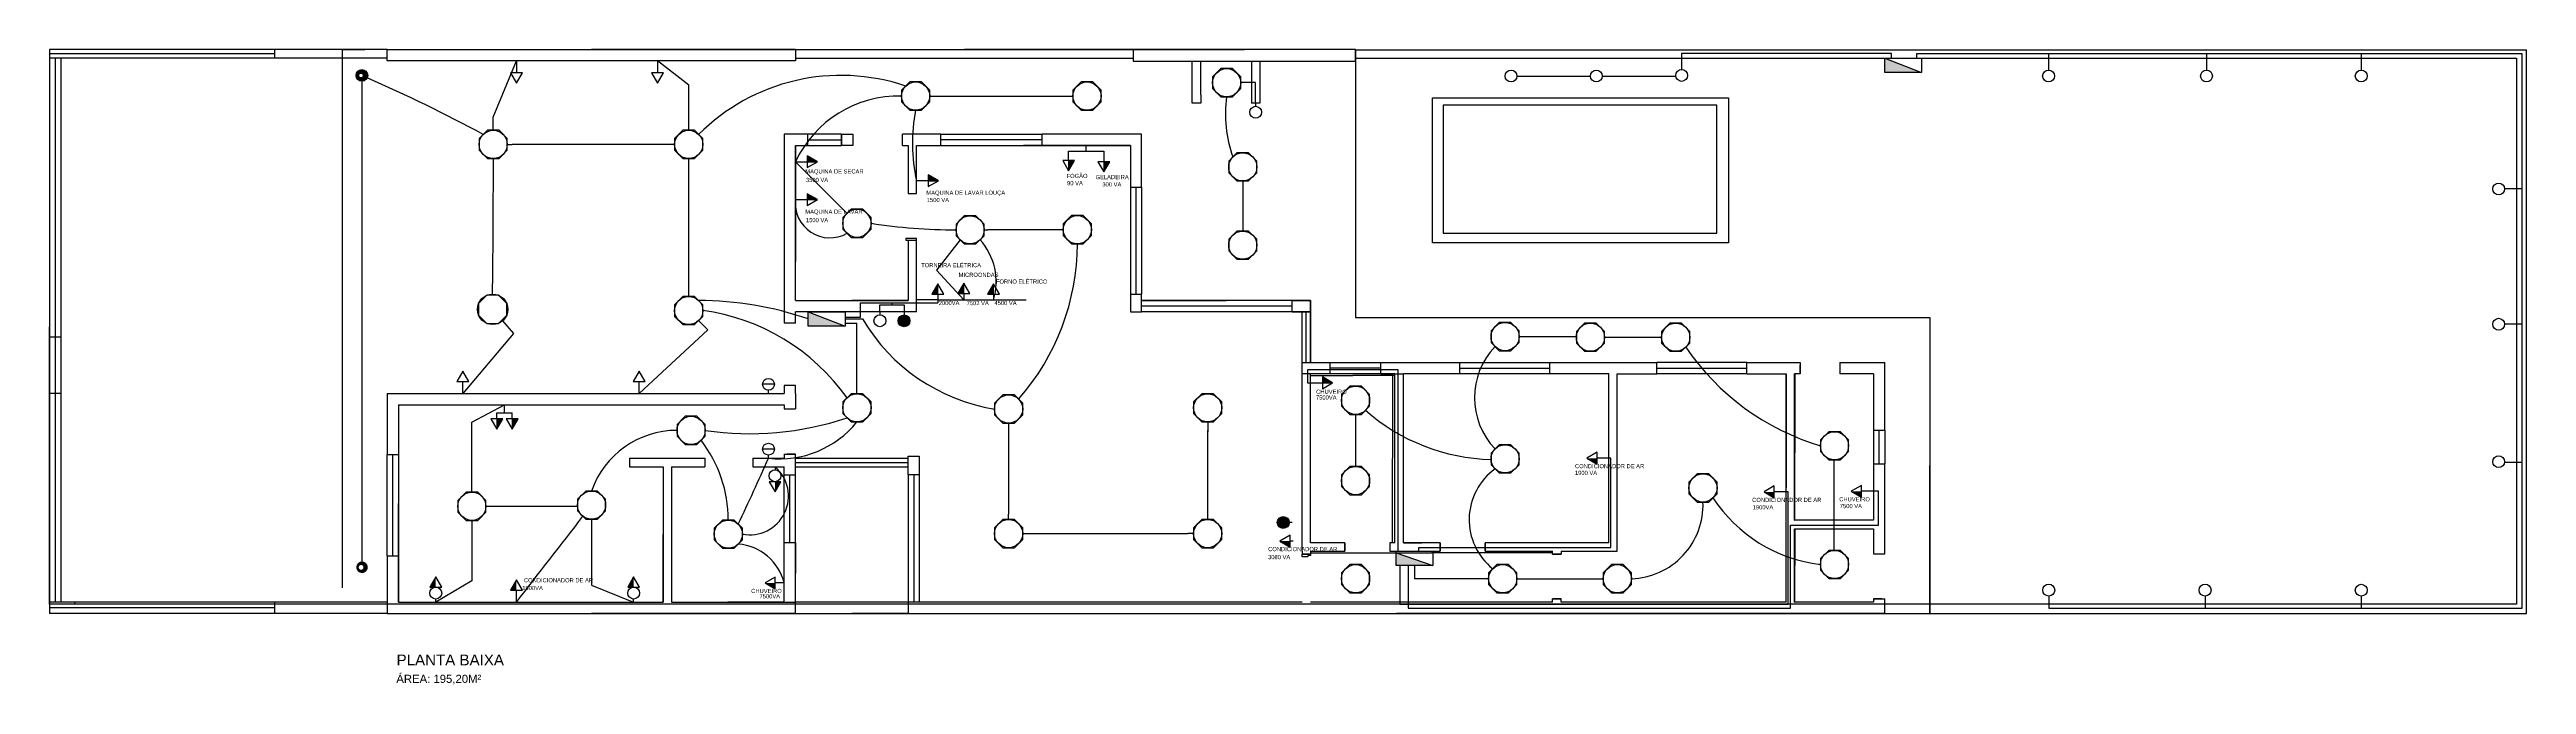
# Model space of a CAD drawing. Header units: millimetres. Extents: x 710 to 42519, y 131 to 10830.
import ezdxf

# ---------------------------------------------------------------- set-up
doc = ezdxf.new("R2010")
doc.units = ezdxf.units.MM
for name, color, linetype in [('ELETRODUTOS', 7, 'Continuous'), ('INTERRUPTORES', 7, 'Continuous'), ('LAMPADAS', 7, 'Continuous'), ('TOMADAS', 230, 'Continuous')]:
    doc.layers.add(name, color=color, linetype=linetype)
doc.styles.add('ESTILO1', font='arial.ttf')
doc.styles.get("Standard").update_dxf_attribs({"font": 'arial.ttf'})
doc.dimstyles.new('ARQUITETURA1', dxfattribs={"dimscale": 0.01, "dimtxt": 17.037, "dimasz": 5.281, "dimexe": 5.3655, "dimexo": 6.7675, "dimgap": 2.5, "dimtad": 0, "dimrnd": 0.001, "dimzin": 0, "dimdsep": 46, "dimtxsty": 'ESTILO1', "dimblk1": 'OPEN30', "dimblk2": 'OPEN30', "dimsah": 1, "dimcen": 1.5975, "dimdle": 0.02, "dimclrt": 3, "dimadec": 0, "dimazin": 0, "dimtfac": 1, "dimtofl": 0, "dimtmove": 2, "dimatfit": 3, "dimldrblk": 'OPEN30', "dimfxl": 1, "dimtolj": 1, "dimarcsym": 0})

# ---------------------------------------------------------------- blocks, each defined once
blk = doc.blocks.new('_OPEN30')
at = {"color": 0, "linetype": 'ByBlock'}
for p, q in [((-1, 0), (0, 0)), ((0, 0), (-1, 0)), ((0, 0), (-1, 0))]:
    blk.add_line(p, q, dxfattribs=at)
blk = doc.blocks.new('*D181')
at = {"color": 0, "lineweight": -2}
for p, q in [((5652, 10830), (5652, 10830)), ((5652, 10830), (6031, 10830)), ((6412, 10830), (6032, 10830)), ((6412, 10830), (6412, 10830))]:
    blk.add_line(p, q, dxfattribs=at)
at = {"layer": 'Defpoints', "color": 0}
for p in [(5652, 10830), (6412, 10830), (6412, 10830)]:
    blk.add_point(p, dxfattribs=at)
at = {"color": 0, "lineweight": -2, "xscale": 0.0528100000000002, "yscale": 0.0528100000000002, "zscale": 0.0528100000000002, "rotation": 180}
blk.add_blockref('_OPEN30', (5652, 10830), dxfattribs=at)
at = {"color": 0, "lineweight": -2, "xscale": 0.0528100000000002, "yscale": 0.0528100000000002, "zscale": 0.0528100000000002}
blk.add_blockref('_OPEN30', (6412, 10830), dxfattribs=at)
at = {"color": 3, "insert": (6032, 10830), "char_height": 0.17, "attachment_point": 5, "style": 'ESTILO1'}
blk.add_mtext('\\A1;760.14', dxfattribs=at)
blk = doc.blocks.new('*D182')
at = {"color": 0, "lineweight": -2}
for p, q in [((6412, 10830), (6412, 10830)), ((6412, 10830), (9856, 10830)), ((13301, 10830), (9857, 10830)), ((13301, 10830), (13301, 10830))]:
    blk.add_line(p, q, dxfattribs=at)
at = {"layer": 'Defpoints', "color": 0}
for p in [(6412, 10830), (13301, 10830), (13301, 10830)]:
    blk.add_point(p, dxfattribs=at)
at = {"color": 0, "lineweight": -2, "xscale": 0.0528100000000002, "yscale": 0.0528100000000002, "zscale": 0.0528100000000002, "rotation": 180}
blk.add_blockref('_OPEN30', (6412, 10830), dxfattribs=at)
at = {"color": 0, "lineweight": -2, "xscale": 0.0528100000000002, "yscale": 0.0528100000000002, "zscale": 0.0528100000000002}
blk.add_blockref('_OPEN30', (13301, 10830), dxfattribs=at)
at = {"color": 3, "insert": (9856, 10830), "char_height": 0.17, "attachment_point": 5, "style": 'ESTILO1'}
blk.add_mtext('\\A1;6888.80', dxfattribs=at)
blk = doc.blocks.new('*D183')
at = {"color": 0, "lineweight": -2}
for p, q in [((13301, 10830), (13301, 10830)), ((13301, 10830), (16151, 10830)), ((19002, 10830), (16152, 10830)), ((19002, 10830), (19002, 10830))]:
    blk.add_line(p, q, dxfattribs=at)
at = {"layer": 'Defpoints', "color": 0}
for p in [(13301, 10830), (19002, 10830), (19002, 10830)]:
    blk.add_point(p, dxfattribs=at)
at = {"color": 0, "lineweight": -2, "xscale": 0.0528100000000002, "yscale": 0.0528100000000002, "zscale": 0.0528100000000002, "rotation": 180}
blk.add_blockref('_OPEN30', (13301, 10830), dxfattribs=at)
at = {"color": 0, "lineweight": -2, "xscale": 0.0528100000000002, "yscale": 0.0528100000000002, "zscale": 0.0528100000000002}
blk.add_blockref('_OPEN30', (19002, 10830), dxfattribs=at)
at = {"color": 3, "insert": (16151, 10830), "char_height": 0.17, "attachment_point": 5, "style": 'ESTILO1'}
blk.add_mtext('\\A1;5701.08', dxfattribs=at)
blk = doc.blocks.new('*D184')
at = {"color": 0, "lineweight": -2}
for p, q in [((19002, 10830), (19002, 10830)), ((19002, 10830), (20878, 10830)), ((22755, 10830), (20879, 10830)), ((22755, 10828), (22755, 10830))]:
    blk.add_line(p, q, dxfattribs=at)
at = {"layer": 'Defpoints', "color": 0}
for p in [(19002, 10830), (22755, 10830), (22755, 10828)]:
    blk.add_point(p, dxfattribs=at)
at = {"color": 0, "lineweight": -2, "xscale": 0.0528100000000002, "yscale": 0.0528100000000002, "zscale": 0.0528100000000002, "rotation": 180}
blk.add_blockref('_OPEN30', (19002, 10830), dxfattribs=at)
at = {"color": 0, "lineweight": -2, "xscale": 0.0528100000000002, "yscale": 0.0528100000000002, "zscale": 0.0528100000000002}
blk.add_blockref('_OPEN30', (22755, 10830), dxfattribs=at)
at = {"color": 3, "insert": (20878, 10830), "char_height": 0.17, "attachment_point": 5, "style": 'ESTILO1'}
blk.add_mtext('\\A1;3753.21', dxfattribs=at)
blk = doc.blocks.new('*D190')
at = {"color": 0, "lineweight": -2}
for p, q in [((6412, 1328), (6412, 1328)), ((6412, 1328), (9856, 1328)), ((13301, 1328), (9857, 1328)), ((13301, 1328), (13301, 1328))]:
    blk.add_line(p, q, dxfattribs=at)
at = {"layer": 'Defpoints', "color": 0}
for p in [(6412, 1328), (13301, 1328), (13301, 1328)]:
    blk.add_point(p, dxfattribs=at)
at = {"color": 0, "lineweight": -2, "xscale": 0.0528100000000002, "yscale": 0.0528100000000002, "zscale": 0.0528100000000002, "rotation": 180}
blk.add_blockref('_OPEN30', (6412, 1328), dxfattribs=at)
at = {"color": 0, "lineweight": -2, "xscale": 0.0528100000000002, "yscale": 0.0528100000000002, "zscale": 0.0528100000000002}
blk.add_blockref('_OPEN30', (13301, 1328), dxfattribs=at)
at = {"color": 3, "insert": (9856, 1328), "char_height": 0.17, "attachment_point": 5, "style": 'ESTILO1'}
blk.add_mtext('\\A1;6888.80', dxfattribs=at)
blk = doc.blocks.new('*D191')
at = {"color": 0, "lineweight": -2}
for p, q in [((13301, 1328), (13301, 1328)), ((13301, 1328), (14250, 1328)), ((15201, 1328), (14251, 1328)), ((15201, 1328), (15201, 1328))]:
    blk.add_line(p, q, dxfattribs=at)
at = {"layer": 'Defpoints', "color": 0}
for p in [(13301, 1328), (15201, 1328), (15201, 1328)]:
    blk.add_point(p, dxfattribs=at)
at = {"color": 0, "lineweight": -2, "xscale": 0.0528100000000002, "yscale": 0.0528100000000002, "zscale": 0.0528100000000002, "rotation": 180}
blk.add_blockref('_OPEN30', (13301, 1328), dxfattribs=at)
at = {"color": 0, "lineweight": -2, "xscale": 0.0528100000000002, "yscale": 0.0528100000000002, "zscale": 0.0528100000000002}
blk.add_blockref('_OPEN30', (15201, 1328), dxfattribs=at)
at = {"color": 3, "insert": (14251, 1328), "char_height": 0.17, "attachment_point": 5, "style": 'ESTILO1'}
blk.add_mtext('\\A1;1900.36', dxfattribs=at)
blk = doc.blocks.new('*D192')
at = {"color": 0, "lineweight": -2}
for p, q in [((15201, 1328), (15201, 1328)), ((15201, 1328), (23443, 1328)), ((31687, 1328), (23444, 1328)), ((31687, 1328), (31687, 1328))]:
    blk.add_line(p, q, dxfattribs=at)
at = {"layer": 'Defpoints', "color": 0}
for p in [(15201, 1328), (31687, 1328), (31687, 1328)]:
    blk.add_point(p, dxfattribs=at)
at = {"color": 0, "lineweight": -2, "xscale": 0.0528100000000002, "yscale": 0.0528100000000002, "zscale": 0.0528100000000002, "rotation": 180}
blk.add_blockref('_OPEN30', (15201, 1328), dxfattribs=at)
at = {"color": 0, "lineweight": -2, "xscale": 0.0528100000000002, "yscale": 0.0528100000000002, "zscale": 0.0528100000000002}
blk.add_blockref('_OPEN30', (31687, 1328), dxfattribs=at)
at = {"color": 3, "insert": (23444, 1328), "char_height": 0.17, "attachment_point": 5, "style": 'ESTILO1'}
blk.add_mtext('\\A1;16485.62', dxfattribs=at)
blk = doc.blocks.new('*D195')
at = {"color": 0, "lineweight": -2}
for p, q in [((21995, 5337), (21995, 5337)), ((21995, 5337), (22707, 5337)), ((23420, 5337), (22708, 5337)), ((23420, 5337), (23420, 5337))]:
    blk.add_line(p, q, dxfattribs=at)
at = {"layer": 'Defpoints', "color": 0}
for p in [(21995, 5337), (23420, 5337), (23420, 5337)]:
    blk.add_point(p, dxfattribs=at)
at = {"color": 0, "lineweight": -2, "xscale": 0.0528100000000002, "yscale": 0.0528100000000002, "zscale": 0.0528100000000002, "rotation": 180}
blk.add_blockref('_OPEN30', (21995, 5337), dxfattribs=at)
at = {"color": 0, "lineweight": -2, "xscale": 0.0528100000000002, "yscale": 0.0528100000000002, "zscale": 0.0528100000000002}
blk.add_blockref('_OPEN30', (23420, 5337), dxfattribs=at)
at = {"color": 3, "insert": (22707, 5337), "char_height": 0.17, "attachment_point": 5, "style": 'ESTILO1'}
blk.add_mtext('\\A1;1425.27', dxfattribs=at)
blk = doc.blocks.new('*D199')
at = {"color": 0, "lineweight": -2}
for p, q in [((30024, 5367), (30024, 5367)), ((30024, 5366), (30024, 3443)), ((30024, 1518), (30024, 3442)), ((30024, 1518), (30024, 1518))]:
    blk.add_line(p, q, dxfattribs=at)
at = {"layer": 'Defpoints', "color": 0}
for p in [(30024, 5367), (30024, 1518), (30024, 1518)]:
    blk.add_point(p, dxfattribs=at)
at = {"color": 0, "lineweight": -2, "xscale": 0.0528100000000002, "yscale": 0.0528100000000002, "zscale": 0.0528100000000002}
for p, rotation in [((30024, 5367), 90), ((30024, 1518), 270)]:
    blk.add_blockref('_OPEN30', p, dxfattribs=dict(at, rotation=rotation))
at = {"color": 3, "insert": (30024, 3442), "char_height": 0.17, "attachment_point": 5, "rotation": 90, "style": 'ESTILO1'}
blk.add_mtext('\\A1;3848.23', dxfattribs=at)
blk = doc.blocks.new('*D200')
at = {"color": 0, "lineweight": -2}
for p, q in [((30166, 2754), (30167, 2754)), ((30167, 2754), (30167, 2136)), ((30167, 1518), (30167, 2135)), ((30166, 1518), (30167, 1518))]:
    blk.add_line(p, q, dxfattribs=at)
at = {"layer": 'Defpoints', "color": 0}
for p in [(30166, 2754), (30167, 2754), (30166, 1518)]:
    blk.add_point(p, dxfattribs=at)
at = {"color": 0, "lineweight": -2, "xscale": 0.0528100000000002, "yscale": 0.0528100000000002, "zscale": 0.0528100000000002}
for p, rotation in [((30167, 2754), 90), ((30167, 1518), 270)]:
    blk.add_blockref('_OPEN30', p, dxfattribs=dict(at, rotation=rotation))
at = {"color": 3, "insert": (30167, 2136), "char_height": 0.17, "attachment_point": 5, "rotation": 90, "style": 'ESTILO1'}
blk.add_mtext('\\A1;1235.23', dxfattribs=at)
blk = doc.blocks.new('*D201')
at = {"color": 0, "lineweight": -2}
for p, q in [((30166, 5367), (30167, 5367)), ((30167, 5366), (30167, 4037)), ((30167, 2896), (30167, 4036)), ((30166, 2896), (30167, 2896))]:
    blk.add_line(p, q, dxfattribs=at)
at = {"layer": 'Defpoints', "color": 0}
for p in [(30166, 5367), (30167, 5367), (30166, 2896)]:
    blk.add_point(p, dxfattribs=at)
at = {"color": 0, "lineweight": -2, "xscale": 0.0528100000000002, "yscale": 0.0528100000000002, "zscale": 0.0528100000000002}
for p, rotation in [((30167, 5367), 90), ((30167, 2896), 270)]:
    blk.add_blockref('_OPEN30', p, dxfattribs=dict(at, rotation=rotation))
at = {"color": 3, "insert": (30167, 4036), "char_height": 0.17, "attachment_point": 5, "rotation": 90, "style": 'ESTILO1'}
blk.add_mtext('\\A1;2470.47', dxfattribs=at)
blk = doc.blocks.new('*D203')
at = {"color": 0, "lineweight": -2}
for p, q in [((21995, 2350), (21995, 2350)), ((21995, 2350), (24037, 2350)), ((26081, 2350), (24038, 2350)), ((26081, 2350), (26081, 2350))]:
    blk.add_line(p, q, dxfattribs=at)
at = {"layer": 'Defpoints', "color": 0}
for p in [(21995, 2350), (26081, 2350), (26081, 2350)]:
    blk.add_point(p, dxfattribs=at)
at = {"color": 0, "lineweight": -2, "xscale": 0.0528100000000002, "yscale": 0.0528100000000002, "zscale": 0.0528100000000002, "rotation": 180}
blk.add_blockref('_OPEN30', (21995, 2350), dxfattribs=at)
at = {"color": 0, "lineweight": -2, "xscale": 0.0528100000000002, "yscale": 0.0528100000000002, "zscale": 0.0528100000000002}
blk.add_blockref('_OPEN30', (26081, 2350), dxfattribs=at)
at = {"color": 3, "insert": (24038, 2350), "char_height": 0.17, "attachment_point": 5, "style": 'ESTILO1'}
blk.add_mtext('\\A1;4085.77', dxfattribs=at)
blk = doc.blocks.new('*D207')
at = {"color": 0, "lineweight": -2}
for p, q in [((13301, 9213), (13301, 9213)), ((13301, 9213), (13301, 7257)), ((13301, 6600), (13301, 7256)), ((13301, 6600), (13301, 6600))]:
    blk.add_line(p, q, dxfattribs=at)
at = {"layer": 'Defpoints', "color": 0}
for p in [(13301, 9213), (13301, 6600), (13301, 6600)]:
    blk.add_point(p, dxfattribs=at)
at = {"color": 0, "lineweight": -2, "xscale": 0.0528100000000002, "yscale": 0.0528100000000002, "zscale": 0.0528100000000002}
for p, rotation in [((13301, 9213), 90), ((13301, 6600), 270)]:
    blk.add_blockref('_OPEN30', p, dxfattribs=dict(at, rotation=rotation))
at = {"color": 3, "insert": (13301, 7257), "char_height": 0.17, "attachment_point": 5, "rotation": 90, "style": 'ESTILO1'}
blk.add_mtext('\\A1;2612.99', dxfattribs=at)
blk = doc.blocks.new('*D208')
at = {"color": 0, "lineweight": -2}
for p, q in [((13301, 6600), (13301, 6600)), ((13301, 6600), (14250, 6600)), ((15201, 6600), (14251, 6600)), ((15201, 6600), (15201, 6600))]:
    blk.add_line(p, q, dxfattribs=at)
at = {"layer": 'Defpoints', "color": 0}
for p in [(13301, 6600), (15201, 6600), (15201, 6600)]:
    blk.add_point(p, dxfattribs=at)
at = {"color": 0, "lineweight": -2, "xscale": 0.0528100000000002, "yscale": 0.0528100000000002, "zscale": 0.0528100000000002, "rotation": 180}
blk.add_blockref('_OPEN30', (13301, 6600), dxfattribs=at)
at = {"color": 0, "lineweight": -2, "xscale": 0.0528100000000002, "yscale": 0.0528100000000002, "zscale": 0.0528100000000002}
blk.add_blockref('_OPEN30', (15201, 6600), dxfattribs=at)
at = {"color": 3, "insert": (14251, 6600), "char_height": 0.17, "attachment_point": 5, "style": 'ESTILO1'}
blk.add_mtext('\\A1;1900.36', dxfattribs=at)
blk = doc.blocks.new('*D209')
at = {"color": 0, "lineweight": -2}
for p, q in [((15344, 9213), (15344, 9212)), ((15344, 9212), (17148, 9212)), ((18954, 9212), (17149, 9212)), ((18954, 9213), (18954, 9212))]:
    blk.add_line(p, q, dxfattribs=at)
at = {"layer": 'Defpoints', "color": 0}
for p in [(15344, 9213), (18954, 9213), (18954, 9212)]:
    blk.add_point(p, dxfattribs=at)
at = {"color": 0, "lineweight": -2, "xscale": 0.0528100000000002, "yscale": 0.0528100000000002, "zscale": 0.0528100000000002, "rotation": 180}
blk.add_blockref('_OPEN30', (15344, 9212), dxfattribs=at)
at = {"color": 0, "lineweight": -2, "xscale": 0.0528100000000002, "yscale": 0.0528100000000002, "zscale": 0.0528100000000002}
blk.add_blockref('_OPEN30', (18954, 9212), dxfattribs=at)
at = {"color": 3, "insert": (17149, 9212), "char_height": 0.17, "attachment_point": 5, "style": 'ESTILO1'}
blk.add_mtext('\\A1;3610.68', dxfattribs=at)
blk = doc.blocks.new('*D211')
at = {"color": 0, "lineweight": -2}
for p, q in [((19144, 6600), (19144, 6600)), ((19144, 6600), (20569, 6600)), ((21995, 6600), (20570, 6600)), ((21995, 6600), (21995, 6600))]:
    blk.add_line(p, q, dxfattribs=at)
at = {"layer": 'Defpoints', "color": 0}
for p in [(19144, 6600), (21995, 6600), (21995, 6600)]:
    blk.add_point(p, dxfattribs=at)
at = {"color": 0, "lineweight": -2, "xscale": 0.0528100000000002, "yscale": 0.0528100000000002, "zscale": 0.0528100000000002, "rotation": 180}
blk.add_blockref('_OPEN30', (19144, 6600), dxfattribs=at)
at = {"color": 0, "lineweight": -2, "xscale": 0.0528100000000002, "yscale": 0.0528100000000002, "zscale": 0.0528100000000002}
blk.add_blockref('_OPEN30', (21995, 6600), dxfattribs=at)
at = {"color": 3, "insert": (20570, 6600), "char_height": 0.17, "attachment_point": 5, "style": 'ESTILO1'}
blk.add_mtext('\\A1;2850.54', dxfattribs=at)
blk = doc.blocks.new('*D215')
at = {"color": 0, "lineweight": -2}
for p, q in [((32447, 6317), (32447, 6317)), ((32447, 6317), (32447, 3823)), ((32447, 1328), (32447, 3822)), ((32447, 1328), (32447, 1328))]:
    blk.add_line(p, q, dxfattribs=at)
at = {"layer": 'Defpoints', "color": 0}
for p in [(32447, 6317), (32447, 6317), (32447, 1328)]:
    blk.add_point(p, dxfattribs=at)
at = {"color": 0, "lineweight": -2, "xscale": 0.0528100000000002, "yscale": 0.0528100000000002, "zscale": 0.0528100000000002}
for p, rotation in [((32447, 6317), 90), ((32447, 1328), 270)]:
    blk.add_blockref('_OPEN30', p, dxfattribs=dict(at, rotation=rotation))
at = {"color": 3, "insert": (32447, 3823), "char_height": 0.17, "attachment_point": 5, "rotation": 90, "style": 'ESTILO1'}
blk.add_mtext('\\A1;4988.44', dxfattribs=at)
blk = doc.blocks.new('*D221')
at = {"color": 0, "lineweight": -2}
for p, q in [((6602, 4844), (6602, 4844)), ((6602, 4844), (6602, 3182)), ((6602, 1518), (6602, 3181)), ((6602, 1518), (6602, 1518))]:
    blk.add_line(p, q, dxfattribs=at)
at = {"layer": 'Defpoints', "color": 0}
for p in [(6602, 4844), (6602, 4844), (6602, 1518)]:
    blk.add_point(p, dxfattribs=at)
at = {"color": 0, "lineweight": -2, "xscale": 0.0528100000000002, "yscale": 0.0528100000000002, "zscale": 0.0528100000000002}
for p, rotation in [((6602, 4844), 90), ((6602, 1518), 270)]:
    blk.add_blockref('_OPEN30', p, dxfattribs=dict(at, rotation=rotation))
at = {"color": 3, "insert": (6602, 3181), "char_height": 0.17, "attachment_point": 5, "rotation": 90, "style": 'ESTILO1'}
blk.add_mtext('\\A1;3325.63', dxfattribs=at)
blk = doc.blocks.new('*D223')
at = {"color": 0, "lineweight": -2}
for p, q in [((11068, 3799), (11067, 3799)), ((11068, 3799), (11068, 2659)), ((11068, 1518), (11068, 2658)), ((11068, 1518), (11067, 1518))]:
    blk.add_line(p, q, dxfattribs=at)
at = {"layer": 'Defpoints', "color": 0}
for p in [(11068, 3799), (11068, 3799), (11068, 1518)]:
    blk.add_point(p, dxfattribs=at)
at = {"color": 0, "lineweight": -2, "xscale": 0.0528100000000002, "yscale": 0.0528100000000002, "zscale": 0.0528100000000002}
for p, rotation in [((11068, 3799), 90), ((11068, 1518), 270)]:
    blk.add_blockref('_OPEN30', p, dxfattribs=dict(at, rotation=rotation))
at = {"color": 3, "insert": (11068, 2659), "char_height": 0.17, "attachment_point": 5, "rotation": 90, "style": 'ESTILO1'}
blk.add_mtext('\\A1;2280.43', dxfattribs=at)
blk = doc.blocks.new('*D225')
at = {"color": 0, "lineweight": -2}
for p, q in [((11210, 1518), (11210, 1519)), ((11210, 1518), (12160, 1518)), ((13111, 1518), (12161, 1518)), ((13111, 1518), (13111, 1519))]:
    blk.add_line(p, q, dxfattribs=at)
at = {"layer": 'Defpoints', "color": 0}
for p in [(11210, 1518), (13111, 1518), (13111, 1518)]:
    blk.add_point(p, dxfattribs=at)
at = {"color": 0, "lineweight": -2, "xscale": 0.0528100000000002, "yscale": 0.0528100000000002, "zscale": 0.0528100000000002, "rotation": 180}
blk.add_blockref('_OPEN30', (11210, 1518), dxfattribs=at)
at = {"color": 0, "lineweight": -2, "xscale": 0.0528100000000002, "yscale": 0.0528100000000002, "zscale": 0.0528100000000002}
blk.add_blockref('_OPEN30', (13111, 1518), dxfattribs=at)
at = {"color": 3, "insert": (12160, 1518), "char_height": 0.17, "attachment_point": 5, "style": 'ESTILO1'}
blk.add_mtext('\\A1;1900.36', dxfattribs=at)
blk = doc.blocks.new('*D238')
at = {"color": 0, "lineweight": -2}
for p, q in [((1139, 1518), (1139, 1518)), ((1139, 1518), (1139, 1503)), ((1139, 1486), (1139, 1502)), ((1139, 1486), (1139, 1486))]:
    blk.add_line(p, q, dxfattribs=at)
at = {"layer": 'Defpoints', "color": 0}
for p in [(1139, 1518), (1139, 1486), (1139, 1486)]:
    blk.add_point(p, dxfattribs=at)
at = {"color": 0, "lineweight": -2, "xscale": 0.0528100000000002, "yscale": 0.0528100000000002, "zscale": 0.0528100000000002}
for p, rotation in [((1139, 1518), 90), ((1139, 1486), 270)]:
    blk.add_blockref('_OPEN30', p, dxfattribs=dict(at, rotation=rotation))
at = {"color": 3, "insert": (1139, 1502), "char_height": 0.17, "attachment_point": 5, "rotation": 90, "style": 'ESTILO1'}
blk.add_mtext('\\A1;32.25', dxfattribs=at)
blk = doc.blocks.new('*D245')
at = {"color": 0, "lineweight": -2}
for p, q in [((711, 10830), (711, 10830)), ((711, 10830), (711, 6157)), ((711, 1482), (711, 6156)), ((42337, 1482), (711, 1482))]:
    blk.add_line(p, q, dxfattribs=at)
at = {"layer": 'Defpoints', "color": 0}
for p in [(711, 10830), (711, 1482), (42338, 1482)]:
    blk.add_point(p, dxfattribs=at)
at = {"color": 0, "lineweight": -2, "xscale": 0.0528100000000002, "yscale": 0.0528100000000002, "zscale": 0.0528100000000002}
for p, rotation in [((711, 10830), 90), ((711, 1482), 270)]:
    blk.add_blockref('_OPEN30', p, dxfattribs=dict(at, rotation=rotation))
at = {"color": 3, "insert": (711, 6156), "char_height": 0.17, "attachment_point": 5, "rotation": 90, "style": 'ESTILO1'}
blk.add_mtext('\\A1;9347.91', dxfattribs=at)
blk = doc.blocks.new('*D247')
at = {"color": 0, "lineweight": -2}
for p, q in [((23183, 5367), (23377, 5367)), ((23377, 5366), (23377, 3942)), ((23377, 2516), (23377, 3941)), ((23377, 2516), (23377, 2516))]:
    blk.add_line(p, q, dxfattribs=at)
at = {"layer": 'Defpoints', "color": 0}
for p in [(23183, 5367), (23377, 2516), (23377, 2516)]:
    blk.add_point(p, dxfattribs=at)
at = {"color": 0, "lineweight": -2, "xscale": 0.0528100000000002, "yscale": 0.0528100000000002, "zscale": 0.0528100000000002}
for p, rotation in [((23377, 5367), 90), ((23377, 2516), 270)]:
    blk.add_blockref('_OPEN30', p, dxfattribs=dict(at, rotation=rotation))
at = {"color": 3, "insert": (23377, 3941), "char_height": 0.17, "attachment_point": 5, "rotation": 90, "style": 'ESTILO1'}
blk.add_mtext('\\A1;2850.54', dxfattribs=at)
blk = doc.blocks.new('*D248')
at = {"color": 0, "lineweight": -2}
for p, q in [((23563, 2516), (23563, 2516)), ((23563, 2516), (23872, 2516)), ((24182, 2516), (23873, 2516)), ((24183, 2516), (24183, 2516))]:
    blk.add_line(p, q, dxfattribs=at)
at = {"layer": 'Defpoints', "color": 0}
for p in [(23563, 2516), (23563, 2516), (24183, 2516)]:
    blk.add_point(p, dxfattribs=at)
at = {"color": 0, "lineweight": -2, "xscale": 0.0528100000000002, "yscale": 0.0528100000000002, "zscale": 0.0528100000000002}
for p, rotation in [((23563, 2516), 179.9999999999965), ((24183, 2516), 359.9999999999965)]:
    blk.add_blockref('_OPEN30', p, dxfattribs=dict(at, rotation=rotation))
at = {"color": 3, "insert": (23873, 2516), "char_height": 0.17, "attachment_point": 5, "style": 'ESTILO1'}
blk.add_mtext('\\A1;619.90', dxfattribs=at)
blk = doc.blocks.new('*D262')
at = {"color": 0, "lineweight": -2}
for p, q in [((23420, 5366), (23420, 5366)), ((23420, 5366), (23563, 5366)), ((23563, 5366), (23563, 5366))]:
    blk.add_line(p, q, dxfattribs=at)
at = {"layer": 'Defpoints', "color": 0}
for p in [(23420, 5367), (23563, 5367), (23563, 5366)]:
    blk.add_point(p, dxfattribs=at)
at = {"color": 0, "lineweight": -2, "xscale": 0.0528100000000002, "yscale": 0.0528100000000002, "zscale": 0.0528100000000002, "rotation": 180}
blk.add_blockref('_OPEN30', (23420, 5366), dxfattribs=at)
at = {"color": 0, "lineweight": -2, "xscale": 0.0528100000000002, "yscale": 0.0528100000000002, "zscale": 0.0528100000000002}
blk.add_blockref('_OPEN30', (23563, 5366), dxfattribs=at)
at = {"color": 3, "insert": (23784, 5366), "char_height": 0.17, "attachment_point": 5, "style": 'ESTILO1'}
blk.add_mtext('\\A1;142.53', dxfattribs=at)
blk = doc.blocks.new('*D266')
at = {"color": 0, "lineweight": -2}
for p, q in [((21852, 5366), (21852, 5366)), ((21995, 5366), (21852, 5366)), ((21995, 5366), (21995, 5366))]:
    blk.add_line(p, q, dxfattribs=at)
at = {"layer": 'Defpoints', "color": 0}
for p in [(21852, 5367), (21852, 5366), (21995, 5367)]:
    blk.add_point(p, dxfattribs=at)
at = {"color": 0, "lineweight": -2, "xscale": 0.0528100000000002, "yscale": 0.0528100000000002, "zscale": 0.0528100000000002, "rotation": 180}
blk.add_blockref('_OPEN30', (21852, 5366), dxfattribs=at)
at = {"color": 0, "lineweight": -2, "xscale": 0.0528100000000002, "yscale": 0.0528100000000002, "zscale": 0.0528100000000002}
blk.add_blockref('_OPEN30', (21995, 5366), dxfattribs=at)
at = {"color": 3, "insert": (22064, 5366), "char_height": 0.17, "attachment_point": 5, "style": 'ESTILO1'}
blk.add_mtext('\\A1;142.53', dxfattribs=at)
blk = doc.blocks.new('*D270')
at = {"color": 0, "lineweight": -2}
for p, q in [((13111, 1518), (13111, 1519)), ((13111, 1518), (13301, 1518)), ((13301, 1518), (13301, 1519))]:
    blk.add_line(p, q, dxfattribs=at)
at = {"layer": 'Defpoints', "color": 0}
for p in [(13111, 1518), (13301, 1518), (13301, 1518)]:
    blk.add_point(p, dxfattribs=at)
at = {"color": 0, "lineweight": -2, "xscale": 0.0528100000000002, "yscale": 0.0528100000000002, "zscale": 0.0528100000000002, "rotation": 180}
blk.add_blockref('_OPEN30', (13111, 1518), dxfattribs=at)
at = {"color": 0, "lineweight": -2, "xscale": 0.0528100000000002, "yscale": 0.0528100000000002, "zscale": 0.0528100000000002}
blk.add_blockref('_OPEN30', (13301, 1518), dxfattribs=at)
at = {"color": 3, "insert": (12858, 1519), "char_height": 0.17, "attachment_point": 5, "style": 'ESTILO1'}
blk.add_mtext('\\A1;190.04', dxfattribs=at)
blk = doc.blocks.new('*D274')
at = {"color": 0, "lineweight": -2}
for p, q in [((13301, 2525), (13301, 2525)), ((13301, 2525), (13301, 2004)), ((13301, 1482), (13301, 2003)), ((42351, 1482), (13301, 1482))]:
    blk.add_line(p, q, dxfattribs=at)
at = {"layer": 'Defpoints', "color": 0}
for p in [(13301, 2525), (13301, 1482), (42351, 1482)]:
    blk.add_point(p, dxfattribs=at)
at = {"color": 0, "lineweight": -2, "xscale": 0.0528100000000002, "yscale": 0.0528100000000002, "zscale": 0.0528100000000002}
for p, rotation in [((13301, 2525), 90), ((13301, 1482), 270)]:
    blk.add_blockref('_OPEN30', p, dxfattribs=dict(at, rotation=rotation))
at = {"color": 3, "insert": (13301, 2003), "char_height": 0.17, "attachment_point": 5, "rotation": 90, "style": 'ESTILO1'}
blk.add_mtext('\\A1;1042.46', dxfattribs=at)

msp = doc.modelspace()

# ---------------------------------------------------------------- hatches: boundary and pattern name
h = msp.add_hatch(color=256)
h.paths.add_polyline_path([(6080.232, 10395.429, 1), (5884.232, 10395.429, 1)])
h.paths.add_polyline_path([(6006.9, 10393.677, -1), (5926.9, 10393.677, -1)], flags=16)
for points in [[(32247.345, 10444.914), (32306.677, 10444.914), (31686.677, 10684.914), (31686.677, 10444.914)], [(13500.553, 9040.728), (13500.553, 8940.728), (13673.758, 8940.728)], [(18011.172, 8960.624), (17911.172, 8960.624), (17911.172, 8787.419)], [(18606.221, 8940.624), (18506.221, 8940.624), (18506.221, 8767.419)], [(13500.553, 8401.176), (13500.553, 8301.176), (13673.758, 8301.176)], [(15543.256, 8720.624), (15543.256, 8620.624), (15716.461, 8620.624)], [(15604.902, 6710.904), (15704.902, 6710.904), (15704.902, 6884.109)], [(16044.119, 6722.207), (16144.119, 6722.207), (16144.119, 6895.412)], [(16543.918, 6710.904), (16643.918, 6710.904), (16643.918, 6884.109)], [(13517.722, 6169.668), (14137.722, 6169.668), (13517.722, 6409.668)], [(22194.695, 5314.962), (22194.695, 5214.962), (22367.901, 5214.962)], [(8361.346, 4606.261), (8261.346, 4606.261), (8261.346, 4433.056)], [(8620.079, 4606.261), (8520.079, 4606.261), (8520.079, 4433.056)], [(26832.758, 3843.21), (26832.758, 3943.21), (26659.553, 3943.21)], [(29822.758, 3274.914), (29822.758, 3374.914), (29649.553, 3374.914)], [(31292.758, 3284.914), (31292.758, 3384.914), (31119.553, 3384.914)], [(21652.758, 2444.914), (21652.758, 2544.914), (21479.553, 2544.914)], [(23641.553, 2134.775), (24061.553, 2134.775), (23441.553, 2349.646), (23441.553, 2134.775)], [(8491.528, 1719.93), (8591.528, 1719.93), (8591.528, 1893.136)], [(12960.118, 1740), (12960.118, 1840), (12786.913, 1840)]]:
    msp.add_hatch(color=256).paths.add_polyline_path(points)
h = msp.add_hatch(color=256)
h.paths.add_polyline_path([(6083, 2105, 1), (5887, 2105, 1)])
h.paths.add_polyline_path([(6009.667, 2103.249, -1), (5929.667, 2103.249, -1)], flags=16)
at = {"layer": 'INTERRUPTORES'}
for points in [[(15134.032, 6158.507, 1), (15134.032, 6358.507, 1)], [(21434.302, 2859.902, 1), (21634.302, 2859.902, 1)]]:
    msp.add_hatch(color=256, dxfattribs=at).paths.add_polyline_path(points)
at = {"layer": 'TOMADAS'}
for points in [[(13055.79, 3547.709), (12955.79, 3547.709), (12955.79, 3374.504)], [(7130, 1769.369), (7230, 1769.369), (7230, 1942.574)], [(10470, 1769.369), (10570, 1769.369), (10570, 1942.574)]]:
    msp.add_hatch(color=256, dxfattribs=at).paths.add_polyline_path(points)

# ---------------------------------------------------------------- linework, layer by layer
for p, q in [((710.825, 10830.083), (710.825, 1328.288)), ((6411.903, 10830.083), (710.825, 10830.083)), ((4511.543, 10758.819), (710.825, 10758.819)), ((6411.903, 10687.556), (710.825, 10687.556)), ((805.843, 10687.556), (805.843, 1518.324)), ((900.861, 10687.556), (900.861, 1518.324)), ((4511.543, 10687.556), (4511.543, 10830.083)), ((8199.098, 9689.008), (8591.553, 10640.047)), ((8591.553, 10640.047), (8591.553, 10490.047)), ((8591.553, 10488.456), (8591.553, 10438.456)), ((10973.688, 10640.047), (10973.688, 10490.047)), ((11499.098, 10229.478), (10973.688, 10640.047)), ((10973.688, 10488.456), (10973.688, 10438.456)), ((13300.704, 10830.083), (19001.781, 10830.083)), ((13300.704, 10687.556), (19001.781, 10687.556)), ((19999.469, 9925.332), (19999.469, 10637.966)), ((20141.996, 10637.966), (20997.158, 10637.966)), ((20141.996, 10067.859), (20141.996, 10637.966)), ((20997.158, 10637.966), (20997.158, 10067.859)), ((21139.685, 10637.966), (21139.685, 9925.332)), ((22754.99, 10828.002), (42518.724, 10828.002)), ((22754.99, 10685.475), (42349.331, 10685.475)), ((31800, 10764.914), (28259.098, 10764.914)), ((28259.098, 10764.914), (28259.098, 10494.914)), ((31686.677, 10684.914), (32306.677, 10444.914)), ((31800, 10684.914), (31800, 10764.914)), ((32230, 10685.475), (32230, 10764.914)), ((32230, 10764.914), (34452.341, 10764.914)), ((34452.341, 10764.914), (34452.341, 10485.475)), ((34452.341, 10764.914), (37118.004, 10764.914)), ((37118.004, 10764.914), (37118.004, 10485.195)), ((37118.004, 10764.914), (39729.505, 10764.914)), ((39729.505, 10764.914), (39729.505, 10485.475)), ((39729.505, 10764.914), (42349.331, 10764.914)), ((42349.331, 10764.914), (42438.887, 10764.914)), ((42349.331, 10685.475), (42349.331, 1482.175)), ((42438.887, 10764.914), (42438.887, 8481.81)), ((42518.724, 1328.288), (42518.724, 10828.002)), ((5982.232, 10297.429), (5982.232, 2197.538)), ((11499.098, 9470.004), (11499.098, 10229.478)), ((15567.098, 10047.585), (17984.008, 10047.584)), ((20141.996, 10067.859), (20141.996, 10067.859)), ((20141.996, 10067.859), (20141.996, 9925.332)), ((21068.421, 10275.332), (20816.639, 10273.854)), ((20997.158, 10067.859), (20997.158, 10067.859)), ((20997.158, 10067.859), (20997.158, 9925.332)), ((21068.421, 9925.332), (21068.421, 10275.332)), ((25479.098, 10384.914), (26719.098, 10384.914)), ((26919.098, 10384.914), (28159.599, 10384.914)), ((8199.098, 9470.004), (8199.098, 9689.008)), ((20141.996, 9925.332), (19999.469, 9925.332)), ((21139.685, 9925.332), (20997.158, 9925.332)), ((24051.553, 7571.787), (24051.553, 10016.73)), ((24051.553, 10016.73), (29051.553, 10016.73)), ((28851.544, 9894.914), (24231.553, 9894.914)), ((24231.553, 9894.914), (24231.553, 9864.914)), ((24231.553, 9864.914), (24231.553, 7734.914)), ((28851.544, 7734.914), (28851.544, 9894.914)), ((29051.553, 10016.73), (29051.553, 7571.787)), ((8436.643, 9232.459), (8516.643, 9232.459)), ((11161.553, 9232.459), (8516.643, 9232.459)), ((11261.553, 9232.459), (11161.553, 9232.459)), ((13300.704, 6599.704), (13300.704, 9212.697)), ((13508.966, 9212.697), (13508.966, 9404.814)), ((14077.771, 9404.814), (13508.966, 9404.814)), ((13508.966, 9308.755), (14077.771, 9308.755)), ((13508.966, 9212.697), (14077.771, 9212.697)), ((14077.771, 9404.814), (14077.771, 9212.697)), ((14269.887, 9404.814), (14269.887, 9212.697)), ((14269.887, 9404.814), (14269.887, 9262.287)), ((15106.045, 9212.697), (15106.045, 9404.814)), ((15106.045, 9262.287), (15106.045, 9404.814)), ((15106.045, 9212.697), (15201.063, 9212.697)), ((15201.063, 9212.697), (15201.063, 8406.421)), ((15756.386, 9212.697), (15756.386, 9404.814)), ((15756.386, 9404.814), (17466.71, 9404.814)), ((17466.71, 9308.755), (15756.386, 9308.755)), ((15756.386, 9212.697), (17466.71, 9212.697)), ((17466.71, 9212.697), (17466.71, 9404.814)), ((18208.696, 9120.624), (18208.696, 9212.697)), ((8199.098, 8934.914), (8189.771, 6890.004)), ((8199.098, 8994.914), (8199.098, 8934.914)), ((11499.098, 6670.004), (11499.098, 8994.914)), ((13300.704, 8940.728), (13450.704, 8940.728)), ((14171.128, 8070.429), (13300.859, 8940.698)), ((13450.553, 8940.728), (13500.553, 8940.728)), ((13500.553, 8940.728), (13673.758, 8940.728)), ((17911.172, 8960.624), (17911.172, 9120.624)), ((17911.172, 9120.624), (18506.221, 9120.624)), ((17911.172, 8960.624), (17911.172, 8787.419)), ((18506.221, 9120.624), (18506.221, 8940.624)), ((18506.221, 8940.624), (18506.221, 8767.419)), ((15543.256, 8620.624), (15343.419, 8620.681)), ((15543.256, 8620.624), (15716.461, 8620.624)), ((18954.272, 8512.869), (18954.272, 6705.932)), ((19049.29, 6705.932), (19049.29, 8512.869)), ((19144.308, 8512.869), (19144.308, 6705.932)), ((20850.654, 8616.06), (20850.654, 7771.887)), ((42438.887, 8481.81), (42149.331, 8481.81)), ((42438.887, 8481.81), (42438.887, 6201.9)), ((13300.704, 8301.176), (13450.704, 8301.176)), ((13450.553, 8301.176), (13500.553, 8301.176)), ((13500.553, 8301.176), (13673.758, 8301.176)), ((15201.063, 7617.772), (15201.063, 6599.704)), ((15201.063, 7617.772), (15343.59, 7617.772)), ((15343.59, 6409.668), (15343.59, 7617.772)), ((16081.128, 7624.489), (15679.06, 7113.763)), ((16486.643, 7792.459), (16546.643, 7792.459)), ((17721.553, 7794.586), (16546.643, 7792.459)), ((17821.553, 7794.586), (17721.553, 7794.586)), ((29051.553, 7571.787), (24051.553, 7571.787)), ((24231.553, 7734.914), (28851.544, 7734.914)), ((15679.06, 7113.763), (16144.119, 6612.028)), ((8189.771, 6690.004), (8189.771, 6890.004)), ((15704.902, 6710.904), (15704.902, 6884.109)), ((15704.902, 6710.904), (15704.902, 6612.01)), ((16144.119, 6722.207), (16144.119, 6895.412)), ((16144.119, 6722.207), (16144.119, 6612.028)), ((16643.918, 6710.904), (16643.918, 6884.109)), ((16643.918, 6710.904), (16643.918, 6612.049)), ((18954.272, 6705.932), (19144.308, 6705.932)), ((13300.704, 6599.704), (15201.063, 6599.704)), ((15343.59, 6409.668), (13300.704, 6409.668)), ((13300.704, 6219.632), (13300.704, 6409.668)), ((13517.722, 6409.668), (14137.722, 6169.668)), ((14137.722, 6320), (14397.722, 6320)), ((14137.722, 6289.668), (14431.889, 6289.668)), ((14397.722, 6320), (14397.722, 6560)), ((14397.722, 6560), (14929.888, 6560)), ((14431.889, 6289.668), (14431.889, 6289.668)), ((14725.792, 6409.668), (14725.792, 6529.566)), ((14725.792, 6529.566), (15133.983, 6529.566)), ((14929.888, 6560), (14929.888, 6529.566)), ((14929.888, 6560), (15705.597, 6560)), ((15133.983, 6529.566), (15133.983, 6409.668)), ((15704.902, 6612.01), (15343.59, 6612.01)), ((15704.902, 6612.01), (16643.918, 6612.049)), ((15704.902, 6612.01), (15704.902, 6560)), ((16643.918, 6612.049), (17193.183, 6612.073)), ((18954.272, 6409.668), (19144.308, 6409.668)), ((21685.592, 6599.704), (19144.308, 6599.704)), ((21685.592, 6504.686), (19144.308, 6504.686)), ((21685.592, 6409.668), (19144.308, 6409.668)), ((21685.592, 6599.704), (21994.846, 6599.704)), ((21685.592, 6409.668), (21685.592, 6599.704)), ((21852.319, 5556.587), (21852.319, 6409.668)), ((21852.319, 5556.587), (21852.319, 6409.668)), ((21918.464, 5556.587), (21918.464, 6409.668)), ((21994.846, 5556.587), (21994.846, 6409.668)), ((21994.846, 6409.668), (21994.846, 5556.587)), ((900.861, 5984.167), (710.825, 5984.167)), ((8540.66, 6045.8), (7687.806, 5033.988)), ((8357.741, 6257.792), (8540.66, 6045.8)), ((11822.631, 6108.926), (10664.18, 5033.988)), ((11667.067, 6264.489), (11822.631, 6108.926)), ((13300.704, 6219.632), (13110.668, 6219.632)), ((14137.722, 6220), (14339.098, 6220)), ((14339.098, 5150.004), (14339.098, 6220)), ((25516.643, 5992.459), (26481.553, 5992.459)), ((26956.643, 5982.459), (27921.553, 5982.459)), ((42438.887, 6201.9), (42149.331, 6201.9)), ((42438.887, 6201.9), (42438.887, 3871.905)), ((21852.319, 5556.587), (22327.409, 5556.587)), ((21852.319, 2373.485), (21852.319, 5556.587)), ((22327.409, 5366.551), (22327.409, 5556.587)), ((22327.409, 5556.587), (23182.571, 5556.587)), ((23182.571, 5461.569), (22327.409, 5461.569)), ((23182.571, 5556.587), (24512.822, 5556.587)), ((23182.571, 5366.551), (23182.571, 5556.587)), ((24512.822, 5366.551), (24512.822, 5556.587)), ((24512.822, 5556.587), (26033.109, 5556.587)), ((24512.822, 5461.569), (26033.109, 5461.569)), ((26033.109, 5556.587), (27838.45, 5556.587)), ((26033.109, 5366.551), (26033.109, 5556.587)), ((27838.45, 5366.551), (27838.45, 5556.587)), ((29358.738, 5556.587), (27838.45, 5556.587)), ((27838.45, 5461.569), (29358.738, 5461.569)), ((29358.738, 5556.587), (30261.408, 5556.587)), ((29358.738, 5366.551), (29358.738, 5556.587)), ((29601.553, 5556.587), (29601.553, 5556.587)), ((30261.408, 5556.587), (30261.408, 5366.551)), ((30261.408, 5366.413), (30261.408, 5508.94)), ((30926.534, 5556.587), (31686.677, 5556.587)), ((30926.534, 5556.587), (30926.534, 5366.551)), ((30926.534, 5508.94), (30926.534, 5366.413)), ((900.861, 5033.988), (710.825, 5033.988)), ((6411.903, 5033.988), (6411.903, 4005.418)), ((6411.903, 5033.988), (13110.668, 5033.988)), ((7687.806, 5185.578), (7687.806, 5235.578)), ((7687.806, 5033.988), (7687.806, 5183.988)), ((10664.18, 5185.578), (10664.18, 5235.578)), ((10664.18, 5033.988), (10664.18, 5183.988)), ((13300.704, 5170.878), (13110.668, 5170.878)), ((13110.668, 5170.878), (13110.668, 5033.988)), ((13300.704, 5033.988), (13300.704, 5170.878)), ((13300.704, 5033.988), (13300.704, 4772.688)), ((14339.098, 5030.004), (14339.098, 5150.004)), ((23471.553, 5434.772), (21941.554, 5434.772)), ((21941.554, 5434.772), (21941.554, 5214.962)), ((21941.554, 5214.962), (22001.43, 5214.962)), ((22327.409, 5366.551), (21994.846, 5366.551)), ((21994.846, 2516.012), (21994.846, 5366.551)), ((21994.846, 5214.962), (22144.846, 5214.962)), ((22144.695, 5214.962), (22194.695, 5214.962)), ((22194.695, 5214.962), (22367.901, 5214.962)), ((23182.571, 5366.551), (22327.409, 5366.551)), ((23420.116, 5366.551), (23182.571, 5366.551)), ((23420.116, 2516.012), (23420.116, 5366.551)), ((23471.553, 2374.775), (23471.553, 5434.772)), ((24512.822, 5366.551), (23562.643, 5366.551)), ((23562.643, 2516.012), (23562.643, 5366.551)), ((26033.109, 5366.551), (24512.822, 5366.551)), ((27030.798, 5366.551), (26033.109, 5366.551)), ((27030.798, 2516.012), (27030.798, 5366.551)), ((27173.325, 5366.551), (27838.45, 5366.551)), ((27173.325, 2373.485), (27173.325, 5366.551)), ((29358.738, 5366.551), (27838.45, 5366.551)), ((29358.738, 5366.551), (30023.863, 5366.551)), ((30023.863, 1518.324), (30023.863, 5366.551)), ((30166.39, 2896.084), (30166.39, 5366.551)), ((30261.408, 5366.551), (30166.39, 5366.551)), ((31496.641, 5366.551), (30926.534, 5366.551)), ((31496.641, 5366.551), (31496.641, 4416.371)), ((6601.938, 4843.952), (6601.938, 4005.418)), ((6601.938, 4843.952), (13110.668, 4843.952)), ((7839.098, 4549.978), (8390.713, 4843.952)), ((8261.346, 4606.261), (8261.346, 4705.154)), ((8261.346, 4705.154), (8520.079, 4705.154)), ((8261.346, 4606.261), (8261.346, 4433.056)), ((8390.713, 4705.154), (8390.713, 4843.952)), ((8520.079, 4606.261), (8520.079, 4705.154)), ((8520.079, 4606.261), (8520.079, 4433.056)), ((8561.553, 4843.952), (9361.553, 4843.952)), ((13110.668, 4843.952), (13110.668, 4772.688)), ((13110.668, 4772.688), (13300.704, 4772.688)), ((13158.177, 4772.688), (13300.704, 4772.688)), ((22754.99, 4681.36), (22754.99, 3803.037)), ((7839.098, 3370.004), (7839.098, 4549.978)), ((16899.098, 4534.914), (16899.098, 4434.914)), ((16899.098, 4434.914), (16899.098, 3000.004)), ((20259.098, 4554.914), (20259.098, 4384.914)), ((20259.098, 3030.004), (20259.098, 4409.407)), ((31496.641, 4416.371), (31686.677, 4416.371)), ((31496.641, 4416.371), (31496.641, 3846.263)), ((31591.659, 3846.263), (31591.659, 4416.371)), ((31686.677, 4416.371), (31686.677, 3846.263)), ((6411.903, 4005.418), (6601.938, 4005.418)), ((6411.903, 2299.846), (6411.903, 4005.418)), ((6506.92, 2299.846), (6506.92, 4005.418)), ((6601.938, 4005.418), (6601.938, 2299.846)), ((10501.986, 3941.281), (11773.793, 3941.281)), ((10501.986, 3941.281), (10501.986, 3798.754)), ((10501.986, 3798.754), (11067.782, 3798.754)), ((11067.782, 3798.754), (11067.782, 1518.324)), ((11210.309, 3798.754), (11210.309, 1518.324)), ((11210.309, 3798.754), (11773.793, 3798.754)), ((11773.793, 3941.281), (11773.793, 3798.754)), ((12581.446, 3941.281), (13110.668, 3941.281)), ((12581.446, 3941.281), (12581.446, 3798.754)), ((12581.446, 3798.754), (13110.668, 3798.754)), ((13110.668, 4012.545), (13110.668, 3941.281)), ((13110.668, 4012.545), (13300.704, 4012.545)), ((13300.705, 4012.544), (13158.178, 4012.544)), ((26882.758, 3943.21), (26832.758, 3943.21)), ((27032.319, 3943.21), (26882.319, 3943.21)), ((27065.552, 3941.281), (27027.569, 3941.281)), ((27065.552, 2439.48), (27065.552, 3941.281)), ((30831.516, 2390.004), (30831.516, 3914.914)), ((31496.641, 3846.263), (31496.641, 2896.084)), ((31496.641, 3846.263), (31686.677, 3846.263)), ((42438.887, 3871.905), (42148.544, 3871.905)), ((42438.887, 3871.905), (42438.887, 1411.915)), ((13110.668, 3664.846), (13300.704, 3664.846)), ((13205.686, 2524.631), (13205.686, 3664.846)), ((29872.758, 3374.914), (29822.758, 3374.914)), ((30022.319, 3374.914), (29872.319, 3374.914)), ((30059.442, 3374.914), (30022.319, 3374.914)), ((30059.442, 1484.784), (30059.442, 3374.914)), ((31342.758, 3384.914), (31292.758, 3384.914)), ((31492.319, 3384.914), (31342.319, 3384.914)), ((31581.534, 3384.914), (31492.319, 3384.914)), ((31581.534, 2814.754), (31581.534, 3384.914)), ((8076.643, 3132.459), (9622.396, 3132.459)), ((16899.098, 2910.004), (16899.098, 3000.004)), ((20259.098, 2910.004), (20259.098, 3030.004)), ((7839.098, 2894.914), (7839.098, 1874.984)), ((9859.098, 2914.914), (9859.098, 1804.916)), ((13110.668, 2524.631), (13300.704, 2524.631)), ((17136.643, 2672.459), (17206.643, 2672.459)), ((17206.643, 2672.459), (19921.553, 2672.459)), ((20021.553, 2672.459), (19921.553, 2672.459)), ((21702.758, 2544.914), (21652.758, 2544.914)), ((22573.731, 2516.012), (21994.846, 2516.012)), ((22573.731, 2516.012), (22573.731, 2373.485)), ((22573.731, 2373.485), (22573.731, 2516.012)), ((23420.116, 2516.012), (23333.874, 2516.012)), ((23333.874, 2516.012), (23333.874, 2373.485)), ((23333.874, 2516.012), (23333.874, 2373.485)), ((24182.54, 2516.012), (23562.643, 2516.012)), ((24182.54, 2516.012), (24182.54, 2373.485)), ((24182.54, 2373.485), (24182.54, 2516.012)), ((24182.54, 2516.012), (24182.54, 2373.485)), ((27030.798, 2516.012), (24942.683, 2516.012)), ((24942.683, 2516.012), (24942.683, 2373.485)), ((24942.683, 2373.485), (24942.683, 2516.012)), ((30096.536, 1414.776), (30096.536, 2814.754)), ((30096.536, 2814.754), (31581.534, 2814.754)), ((31496.641, 2896.084), (30166.39, 2896.084)), ((30166.39, 1518.324), (30166.39, 2753.557)), ((30166.39, 2753.557), (31496.641, 2753.557)), ((31496.641, 2753.557), (31496.641, 2334.078)), ((6411.903, 2299.846), (6411.903, 1328.288)), ((6411.903, 2299.846), (6601.938, 2299.846)), ((6601.938, 2299.846), (6601.938, 1518.324)), ((21852.319, 2373.485), (21852.319, 2325.976)), ((21994.846, 2325.976), (21852.319, 2325.976)), ((21852.319, 2278.467), (21852.319, 2325.976)), ((21852.319, 2325.976), (21994.846, 2325.976)), ((21947.337, 2278.467), (21852.319, 2278.467)), ((21994.846, 2302.222), (21947.337, 2302.222)), ((21947.337, 2302.222), (21947.337, 2278.467)), ((21994.846, 2373.485), (22573.731, 2373.485)), ((21994.846, 2373.485), (21994.846, 2325.976)), ((21994.846, 2325.976), (21994.846, 2302.222)), ((23333.874, 2373.485), (24182.54, 2373.485)), ((23441.553, 2349.646), (24061.553, 2134.775)), ((23501.553, 2134.775), (23501.553, 1484.784)), ((23641.553, 2134.775), (23641.553, 1414.776)), ((23751.553, 2134.775), (23751.553, 1911.355)), ((23821.553, 2373.485), (23821.553, 2439.48)), ((23821.553, 2439.48), (27065.552, 2439.48)), ((24942.683, 2373.485), (26080.618, 2373.485)), ((26080.618, 2325.976), (26223.145, 2325.976)), ((26223.145, 2373.485), (27173.325, 2373.485)), ((31496.641, 2334.078), (31686.677, 2334.078)), ((31496.642, 2334.078), (31639.168, 2334.078)), ((7839.098, 1874.984), (7229.735, 1518.324)), ((8591.553, 1669.914), (8591.553, 1719.914)), ((9859.098, 1804.916), (10569.735, 1518.324)), ((13110.668, 1840), (12960.668, 1840)), ((25001.553, 1911.355), (23751.553, 1911.355)), ((25476.643, 1911.355), (26935.779, 1911.355)), ((6411.903, 1518.324), (710.825, 1518.324)), ((4511.543, 1423.306), (710.825, 1423.306)), ((6411.903, 1328.288), (710.825, 1328.288)), ((4511.543, 1328.288), (4511.543, 1518.324)), ((8591.553, 1518.324), (8591.553, 1668.324)), ((15201.062, 1518.324), (13300.704, 1518.324)), ((13300.704, 1328.288), (15201.062, 1328.288)), ((23501.553, 1484.784), (30059.442, 1484.784)), ((23641.553, 1414.776), (30096.536, 1414.776)), ((26080.618, 1518.324), (26080.618, 1571.116)), ((26080.618, 1571.116), (26223.145, 1571.116)), ((26223.145, 1571.116), (26080.618, 1571.116)), ((26223.145, 1518.324), (26223.145, 1571.116)), ((31496.641, 1518.324), (30166.39, 1518.324)), ((31496.641, 1573.935), (31496.641, 1518.324)), ((31496.641, 1573.935), (31686.677, 1573.935)), ((31639.168, 1573.935), (31496.641, 1573.935)), ((31686.677, 1328.288), (42518.724, 1328.288)), ((34462.704, 1411.915), (34462.704, 1618.569)), ((37102.701, 1411.915), (34462.704, 1411.915)), ((37102.701, 1411.915), (37102.701, 1618.759)), ((39729.505, 1411.915), (37102.701, 1411.915)), ((39729.505, 1618.324), (39729.505, 1411.915)), ((42438.887, 1411.915), (39729.505, 1411.915))]:
    msp.add_line(p, q)
for points in [[(5651.759, 10830.083), (5651.759, 1755.869)], [(20141.996, 10637.966), (20997.158, 10637.966)], [(22754.99, 10830.083), (22754.99, 6316.73), (32446.821, 6316.73), (32446.821, 1328.288)], [(13508.966, 9404.814), (13110.668, 9404.814), (13110.668, 6219.632)], [(13300.704, 9212.697), (13300.704, 9212.697), (13508.966, 9212.697)], [(15756.386, 9404.814), (15106.045, 9404.814)], [(15106.045, 9212.697), (15201.063, 9212.697)], [(15201.063, 8406.421), (15343.357, 8406.421), (15343.59, 9212.697), (15756.386, 9212.697)], [(17466.71, 9212.697), (18954.272, 9212.697), (18954.272, 8512.869), (19144.308, 8512.869), (19144.308, 9404.814), (19144.308, 9404.814), (19144.308, 9404.814), (17466.71, 9404.814)], [(18954.272, 6705.932), (18954.272, 6409.668)], [(19144.308, 6409.668), (19144.308, 6705.932)], [(21994.846, 6599.704), (21994.846, 6409.668), (21685.592, 6409.668)], [(21685.592, 6409.668), (21994.846, 6409.668), (21994.846, 6599.704), (21685.592, 6599.704)], [(31686.677, 4416.371), (31686.677, 5556.587)], [(6411.903, 1328.288), (13300.704, 1328.288), (13300.705, 4012.544)], [(11210.309, 1518.324), (13110.668, 1518.324), (13110.668, 3798.754)], [(13300.704, 3941.281), (15201.062, 3941.281)], [(13300.704, 3870.018), (15201.062, 3870.018)], [(13300.704, 3798.754), (15201.062, 3798.754)], [(31686.677, 2334.078), (31686.677, 3846.263)], [(15201.062, 3664.846), (15201.062, 1518.324)], [(15296.367, 3664.846), (15296.367, 1518.324)], [(15391.099, 3664.846), (15391.099, 1518.324)], [(26223.145, 2373.485), (26223.145, 2325.976), (26080.618, 2325.976), (26080.618, 2373.485)], [(6601.938, 1518.324), (11067.782, 1518.324)], [(21852.319, 1518.324), (15201.062, 1518.324), (15201.062, 1328.288), (31686.677, 1328.288), (31686.677, 1573.935)], [(26080.618, 1518.324), (21994.846, 1518.324)], [(30023.863, 1518.324), (26223.145, 1518.324)]]:
    msp.add_lwpolyline(points)
for points in [[(6411.903, 10830.083), (13300.704, 10830.083), (13300.704, 10640.047), (6411.903, 10640.047)], [(19001.781, 10637.966), (22754.99, 10637.966), (22754.99, 10830.083), (19001.781, 10830.083)], [(31686.677, 10684.914), (32306.677, 10684.914), (32306.677, 10444.914), (31686.677, 10444.914)], [(8691.553, 10438.456), (8491.553, 10438.456), (8591.553, 10265.251)], [(11073.688, 10438.456), (10873.688, 10438.456), (10973.688, 10265.251)], [(14077.771, 9404.814), (14269.887, 9404.814), (14269.887, 9212.697), (14077.771, 9212.697)], [(13500.553, 9040.728), (13500.553, 8840.728), (13673.758, 8940.728)], [(18011.172, 8960.624), (17811.172, 8960.624), (17911.172, 8787.419)], [(18606.221, 8940.624), (18406.221, 8940.624), (18506.221, 8767.419)], [(13500.553, 8401.176), (13500.553, 8201.176), (13673.758, 8301.176)], [(15543.256, 8720.624), (15543.256, 8520.624), (15716.461, 8620.624)], [(15166.019, 7617.772), (15343.59, 7617.772), (15343.59, 7648.18), (15166.019, 7648.18)], [(15604.902, 6710.904), (15804.902, 6710.904), (15704.902, 6884.109)], [(16044.119, 6722.207), (16244.119, 6722.207), (16144.119, 6895.412)], [(16543.918, 6710.904), (16743.918, 6710.904), (16643.918, 6884.109)], [(13517.722, 6409.668), (14137.722, 6409.668), (14137.722, 6169.668), (13517.722, 6169.668)], [(7587.806, 5235.578), (7787.806, 5235.578), (7687.806, 5408.783)], [(10564.18, 5235.578), (10764.18, 5235.578), (10664.18, 5408.783)], [(22194.695, 5314.962), (22194.695, 5114.962), (22367.901, 5214.962)], [(8361.346, 4606.261), (8161.346, 4606.261), (8261.346, 4433.056)], [(8620.079, 4606.261), (8420.079, 4606.261), (8520.079, 4433.056)], [(15201.062, 3976.878), (15391.099, 3976.878), (15391.099, 3664.846), (15201.062, 3664.846)], [(26832.758, 3843.21), (26832.758, 4043.21), (26659.553, 3943.21)], [(29822.758, 3274.914), (29822.758, 3474.914), (29649.553, 3374.914)], [(31292.758, 3284.914), (31292.758, 3484.914), (31119.553, 3384.914)], [(21652.758, 2444.914), (21652.758, 2644.914), (21479.553, 2544.914)], [(23441.553, 2374.775), (24061.553, 2374.775), (24061.553, 2134.775), (23441.553, 2134.775)], [(8491.553, 1719.914), (8691.553, 1719.914), (8591.553, 1893.119)], [(12960.118, 1740), (12960.118, 1940), (12786.913, 1840)]]:
    msp.add_lwpolyline(points, close=True)
for centre, radius in [((5982.232, 10395.429), 98), ((25379.098, 10384.914), 100), ((26819.098, 10384.914), 100), ((28259.098, 10394.914), 100), ((34452.341, 10385.475), 100), ((37118.004, 10385.195), 100), ((39729.505, 10385.475), 100), ((5966.9, 10393.677), 40), ((42049.331, 8481.81), 100), ((42049.331, 6201.9), 100), ((42049.331, 3884.425), 100), ((34455.217, 1719.645), 101.353), ((37092.99, 1719.645), 101.353), ((39729.505, 1718.324), 100)]:
    msp.add_circle(centre, radius)
for centre, radius, start, end in [((-4316.692, -13531.238), 26044.769, 61.6992442, 66.4957977), ((14069.867, 6997.629), 3398.072, 71.2599319, 135), ((15045.79, 8119.481), 1928.658, 88.6268359, 154.7988764), ((22668.065, 9736.49), 2110.176, 171.8698976, 199.8034322), ((18139.555, 9248.04), 2865.651, 168.6900675, 192.6458205), ((13881.905, 8242.071), 584.199, 174.1932731, 299.6747519), ((16011.553, 17206.402), 9413.943, 261.2325764, 270), ((15637.758, 6918.24), 1051.718, 343.074125, 42.1844433), ((14099.311, 7561.947), 3959.79, 318.5447665, 359.9290223), ((11667.067, 934.508), 5665.921, 70.9357003, 90), ((11257.523, 2890.952), 3573.769, 35.3854307, 82.2954122), ((17166.912, 7912.069), 3180.021, 210.6761898, 260.8559724), ((25998.512, 4962.459), 1237.153, 135.8303155, 224.1696845), ((31824.882, 8213.913), 4241.691, 214.4492588, 253.2374455), ((12533.202, 9495.164), 5138.703, 261.5336974, 288.5869267), ((25119.647, 7246.033), 3324.297, 228.6392613, 268.657376), ((11301.553, 2883.741), 1528.718, 90, 160.6602986), ((9977.771, 2900.621), 2190.08, 0, 37.8514424), ((13027.813, 5622.236), 1690.752, 263.8287666, 320.8560927), ((-43125.402, 28991.999), 61321.634, 334.74683661, 335.88850764), ((12530.841, 3303.59), 652.683, 258.918821, 49.3462045), ((25728.229, 2906.785), 1056.632, 125.7342108, 231.5462908), ((-118987.074, 101635.206), 162171.811, 321.87707385, 322.52382044), ((27373.102, 3157.674), 1246.891, 271.7357046, 2.1712294), ((30898.79, 4661.292), 2526.38, 213.2935633, 263.243311), ((12268.838, 1630.09), 867.606, 14.0011804, 85.5721621)]:
    msp.add_arc(centre, radius, start, end)
at = {"layer": 'ELETRODUTOS'}
for p, q in [((12946.057, 5188.463), (12746.057, 5188.463)), ((12946.057, 4095.757), (12746.057, 4095.757))]:
    msp.add_line(p, q, dxfattribs=at)
at = {"layer": 'INTERRUPTORES'}
for p, q in [((21068.421, 9925.332), (21068.421, 9875.332)), ((14725.792, 6409.668), (14725.792, 6359.668)), ((15133.983, 6409.668), (15133.983, 6359.668)), ((12846.057, 5038.463), (12846.057, 5088.463)), ((12846.057, 3945.757), (12846.057, 3995.757)), ((12956.055, 3798.754), (12956.055, 3748.754)), ((21685.463, 2859.951), (21635.463, 2859.951)), ((7229.735, 1518.324), (7229.735, 1568.324)), ((10569.735, 1518.324), (10569.735, 1568.324))]:
    msp.add_line(p, q, dxfattribs=at)
for centre in [(21068.421, 9775.332), (14725.792, 6259.668), (15134.032, 6258.507), (12846.057, 5188.463), (12846.057, 4095.757), (12955.79, 3647.709), (21534.302, 2859.902), (7230, 1669.369), (10570, 1669.369)]:
    msp.add_circle(centre, 100, dxfattribs=at)
at = {"layer": 'LAMPADAS'}
for points in [[(20816.643, 10370.853), (20677.492, 10510.004), (20480.704, 10510.004), (20341.553, 10370.853), (20341.553, 10174.065), (20480.704, 10034.914), (20677.492, 10034.914), (20816.643, 10174.065)], [(15567.098, 10145.979), (15427.947, 10285.13), (15231.159, 10285.13), (15092.008, 10145.979), (15092.008, 9949.191), (15231.159, 9810.04), (15427.947, 9810.04), (15567.098, 9949.191)], [(18459.098, 10145.978), (18319.947, 10285.129), (18123.159, 10285.129), (17984.008, 10145.978), (17984.008, 9949.189), (18123.159, 9810.039), (18319.947, 9810.039), (18459.098, 9949.189)], [(8436.643, 9330.853), (8297.492, 9470.004), (8100.704, 9470.004), (7961.553, 9330.853), (7961.553, 9134.065), (8100.704, 8994.914), (8297.492, 8994.914), (8436.643, 9134.065)], [(11736.643, 9330.853), (11597.492, 9470.004), (11400.704, 9470.004), (11261.553, 9330.853), (11261.553, 9134.065), (11400.704, 8994.914), (11597.492, 8994.914), (11736.643, 9134.065)], [(21088.199, 8951.999), (20949.048, 9091.15), (20752.26, 9091.15), (20613.109, 8951.999), (20613.109, 8755.211), (20752.26, 8616.06), (20949.048, 8616.06), (21088.199, 8755.211)], [(14576.643, 8000.853), (14437.492, 8140.004), (14240.704, 8140.004), (14101.553, 8000.853), (14101.553, 7804.065), (14240.704, 7664.914), (14437.492, 7664.914), (14576.643, 7804.065)], [(16486.643, 7890.853), (16347.492, 8030.004), (16150.704, 8030.004), (16011.553, 7890.853), (16011.553, 7694.065), (16150.704, 7554.914), (16347.492, 7554.914), (16486.643, 7694.065)], [(18296.643, 7892.981), (18157.492, 8032.131), (17960.704, 8032.131), (17821.553, 7892.981), (17821.553, 7696.192), (17960.704, 7557.041), (18157.492, 7557.041), (18296.643, 7696.192)], [(21088.199, 7632.737), (20949.048, 7771.887), (20752.26, 7771.887), (20613.109, 7632.737), (20613.109, 7435.948), (20752.26, 7296.798), (20949.048, 7296.798), (21088.199, 7435.948)], [(8427.316, 6550.853), (8288.166, 6690.004), (8091.377, 6690.004), (7952.226, 6550.853), (7952.226, 6354.065), (8091.377, 6214.914), (8288.166, 6214.914), (8427.316, 6354.065)], [(11736.643, 6530.853), (11597.492, 6670.004), (11400.704, 6670.004), (11261.553, 6530.853), (11261.553, 6334.065), (11400.704, 6194.914), (11597.492, 6194.914), (11736.643, 6334.065)], [(25516.643, 6090.853), (25377.492, 6230.004), (25180.704, 6230.004), (25041.553, 6090.853), (25041.553, 5894.065), (25180.704, 5754.914), (25377.492, 5754.914), (25516.643, 5894.065)], [(26956.643, 6080.853), (26817.492, 6220.004), (26620.704, 6220.004), (26481.553, 6080.853), (26481.553, 5884.065), (26620.704, 5744.914), (26817.492, 5744.914), (26956.643, 5884.065)], [(28396.643, 6080.853), (28257.492, 6220.004), (28060.704, 6220.004), (27921.553, 6080.853), (27921.553, 5884.065), (28060.704, 5744.914), (28257.492, 5744.914), (28396.643, 5884.065)], [(14576.643, 4890.853), (14437.492, 5030.004), (14240.704, 5030.004), (14101.553, 4890.853), (14101.553, 4694.065), (14240.704, 4554.914), (14437.492, 4554.914), (14576.643, 4694.065)], [(20496.643, 4890.853), (20357.492, 5030.004), (20160.704, 5030.004), (20021.553, 4890.853), (20021.553, 4694.065), (20160.704, 4554.914), (20357.492, 4554.914), (20496.643, 4694.065)], [(22992.535, 5017.299), (22853.384, 5156.45), (22656.596, 5156.45), (22517.445, 5017.299), (22517.445, 4820.51), (22656.596, 4681.36), (22853.384, 4681.36), (22992.535, 4820.51)], [(11776.643, 4510.853), (11637.492, 4650.004), (11440.704, 4650.004), (11301.553, 4510.853), (11301.553, 4314.065), (11440.704, 4174.914), (11637.492, 4174.914), (11776.643, 4314.065)], [(17136.643, 4870.853), (16997.492, 5010.004), (16800.704, 5010.004), (16661.553, 4870.853), (16661.553, 4674.065), (16800.704, 4534.914), (16997.492, 4534.914), (17136.643, 4674.065)], [(31076.643, 4250.853), (30937.492, 4390.004), (30740.704, 4390.004), (30601.553, 4250.853), (30601.553, 4054.065), (30740.704, 3914.914), (30937.492, 3914.914), (31076.643, 4054.065)], [(22992.535, 3663.887), (22853.384, 3803.037), (22656.596, 3803.037), (22517.445, 3663.887), (22517.445, 3467.098), (22656.596, 3327.948), (22853.384, 3327.948), (22992.535, 3467.098)], [(25516.643, 4030.853), (25377.492, 4170.004), (25180.704, 4170.004), (25041.553, 4030.853), (25041.553, 3834.065), (25180.704, 3694.914), (25377.492, 3694.914), (25516.643, 3834.065)], [(8076.643, 3230.853), (7937.492, 3370.004), (7740.704, 3370.004), (7601.553, 3230.853), (7601.553, 3034.065), (7740.704, 2894.914), (7937.492, 2894.914), (8076.643, 3034.065)], [(10096.643, 3250.853), (9957.492, 3390.004), (9760.704, 3390.004), (9621.553, 3250.853), (9621.553, 3054.065), (9760.704, 2914.914), (9957.492, 2914.914), (10096.643, 3054.065)], [(28856.643, 3540.853), (28717.492, 3680.004), (28520.704, 3680.004), (28381.553, 3540.853), (28381.553, 3344.065), (28520.704, 3204.914), (28717.492, 3204.914), (28856.643, 3344.065)], [(12405.396, 2761.47), (12266.245, 2900.621), (12069.456, 2900.621), (11930.306, 2761.47), (11930.306, 2564.681), (12069.456, 2425.531), (12266.245, 2425.531), (12405.396, 2564.681)], [(17136.643, 2770.853), (16997.492, 2910.004), (16800.704, 2910.004), (16661.553, 2770.853), (16661.553, 2574.065), (16800.704, 2434.914), (16997.492, 2434.914), (17136.643, 2574.065)], [(20496.643, 2770.853), (20357.492, 2910.004), (20160.704, 2910.004), (20021.553, 2770.853), (20021.553, 2574.065), (20160.704, 2434.914), (20357.492, 2434.914), (20496.643, 2574.065)], [(22992.535, 2009.75), (22853.384, 2148.9), (22656.596, 2148.9), (22517.445, 2009.75), (22517.445, 1812.961), (22656.596, 1673.811), (22853.384, 1673.811), (22992.535, 1812.961)], [(25476.643, 2009.75), (25337.492, 2148.9), (25140.704, 2148.9), (25001.553, 2009.75), (25001.553, 1812.961), (25140.704, 1673.811), (25337.492, 1673.811), (25476.643, 1812.961)], [(27410.869, 2009.75), (27271.719, 2148.9), (27074.93, 2148.9), (26935.779, 2009.75), (26935.779, 1812.961), (27074.93, 1673.811), (27271.719, 1673.811), (27410.869, 1812.961)], [(31076.643, 2250.853), (30937.492, 2390.004), (30740.704, 2390.004), (30601.553, 2250.853), (30601.553, 2054.065), (30740.704, 1914.914), (30937.492, 1914.914), (31076.643, 2054.065)]]:
    msp.add_lwpolyline(points, close=True, dxfattribs=at)
for centre, radius in [((20579.098, 10272.459), 237.545), ((15329.553, 10047.585), 237.545), ((18221.553, 10047.584), 237.545), ((8199.098, 9232.459), 237.545), ((11499.098, 9232.459), 237.545), ((20850.654, 8853.605), 237.545), ((14339.098, 7902.459), 237.545), ((16249.098, 7792.459), 237.545), ((18059.098, 7794.586), 237.545), ((20850.654, 7534.342), 237.545), ((8189.771, 6452.459), 257.117), ((11499.098, 6432.459), 237.545), ((25279.098, 5992.459), 237.545), ((26719.098, 5982.459), 237.545), ((28159.098, 5982.459), 237.545), ((14339.098, 4792.459), 237.545), ((20259.098, 4792.459), 237.545), ((22754.99, 4918.905), 237.545), ((11539.098, 4412.459), 237.545), ((16899.098, 4772.459), 237.545), ((30839.098, 4152.459), 237.545), ((22754.99, 3565.493), 237.545), ((25279.098, 3932.459), 237.545), ((7839.098, 3132.459), 237.545), ((9859.098, 3152.459), 237.545), ((28619.098, 3442.459), 237.545), ((12167.851, 2663.076), 237.545), ((16899.098, 2672.459), 237.545), ((20259.098, 2672.459), 237.545), ((22754.99, 1911.355), 237.545), ((25239.098, 1911.355), 237.545), ((27173.324, 1911.355), 237.545), ((30839.098, 2152.459), 237.545)]:
    msp.add_circle(centre, radius, dxfattribs=at)
at = {"layer": 'TOMADAS'}
for points in [[(13055.79, 3547.709), (12855.79, 3547.709), (12955.79, 3374.504)], [(7130, 1769.369), (7330, 1769.369), (7230, 1942.574)], [(10470, 1769.369), (10670, 1769.369), (10570, 1942.574)]]:
    msp.add_lwpolyline(points, close=True, dxfattribs=at)

# ---------------------------------------------------------------- texts
for s, p in [('MAQUINA DE SECAR', (13467.063, 8742.5)), ('3500 VA', (13477.69, 8599.626)), ('MAQUINA DE LAVAR LOUÇA', (15509.766, 8383.513)), ('FOGÃO', (17877.682, 8666.315)), ('90 VA', (17885.606, 8543.993)), ('GELADEIRA', (18366.273, 8646.315)), ('300 VA', (18480.655, 8523.993)), ('MAQUINA DE LAVAR', (13467.063, 8064.065)), ('1500 VA ', (13477.69, 7921.19)), ('1500 VA', (15517.69, 8261.19)), ('TORNEIRA ELÉTRICA', (15423.59, 7161.847)), ('MICROONDAS', (16054.821, 6999.571)), ('FORNO ELÉTRICO', (16684.821, 6885.665)), ('2000VA', (15720.227, 6525.329)), ('7502 VA', (16189.243, 6522.854)), ('4500 VA ', (16659.243, 6524.104)), ('CHUVEIRO', (22089.955, 5028.32)), ('7500VA', (22086.439, 4931.659)), ('CONDICIONADOR DE AR', (26459.243, 3774.4)), ('1900 VA ', (26457.69, 3661.19)), ('CONDICIONADOR DE AR', (29449.243, 3206.104)), ('1900VA', (29457.69, 3081.19)), ('CHUVEIRO', (30919.243, 3216.104)), ('7500 VA', (30927.69, 3101.19)), ('3080 VA', (21277.69, 2241.19)), ('CONDICIONADOR DE AR', (21279.243, 2376.104)), ('1900VA', (8689.243, 1721.104)), ('CONDICIONADOR DE AR', (8717.69, 1851.19)), ('CHUVEIRO', (12553.524, 1671.19)), ('7500VA', (12693.524, 1581.19))]:
    msp.add_text(s, height=70).set_placement(p)
at = {"style": 'ESTILO1'}
for s, height, p in [('PLANTA BAIXA  ', 182.43447, (6568.009, 451.543)), ('ÁREA: 195,20M² ', 136.82585, (6564.067, 156.062))]:
    msp.add_text(s, height=height, dxfattribs=at).set_placement(p)

# ---------------------------------------------------------------- dimensions: what is measured, and where the dimension line sits
for base, p1, p2, picture, middle in [((710.566, 1482.175), (710.825, 10830.083), (42337.553, 1482.175), '*D245', (710.566, 6156.129)), ((32447.194, 6316.73), (32446.821, 1328.288), (32446.821, 6316.73), '*D215', (32447.194, 3822.509)), ((23376.895, 2516.012), (23182.571, 5366.551), (23376.995, 2516.012), '*D247', (23376.895, 3941.281)), ((30023.569, 1518.324), (30023.863, 5366.551), (30023.863, 1518.324), '*D199', (30023.569, 3442.437)), ((6602.165, 4843.952), (6601.938, 1518.324), (6601.938, 4843.952), '*D221', (6602.165, 3181.138)), ((11067.502, 3798.754), (11067.782, 1518.324), (11067.782, 3798.754), '*D223', (11067.502, 2658.539)), ((13300.834, 1482.175), (13300.704, 2524.631), (42350.803, 1482.175), '*D274', (13300.834, 2003.403)), ((30166.531, 2753.557), (30166.39, 1518.324), (30166.39, 2753.557), '*D200', (30166.531, 2135.94)), ((1139.182, 1486.075), (1139.104, 1518.324), (1139.104, 1486.075), '*D238', (1139.182, 1502.199))]:
    dim = msp.add_linear_dim(base=base, p1=p1, p2=p2, angle=90, dimstyle='ARQUITETURA1')
    dim.commit()
    dim.dimension.update_dxf_attribs({"geometry": picture, "text_midpoint": middle})
for base, p1, p2, picture, middle in [((6411.903, 10830.297), (5651.759, 10830.083), (6411.903, 10830.083), '*D181', (6031.831, 10830.297)), ((13300.704, 10830.297), (6411.903, 10830.083), (13300.704, 10830.083), '*D182', (9856.303, 10830.297)), ((19001.781, 10830.297), (13300.704, 10830.083), (19001.781, 10830.083), '*D183', (16151.242, 10830.297)), ((22754.99, 10830.297), (19001.781, 10830.083), (22754.99, 10828.002), '*D184', (20878.385, 10830.297)), ((18954.272, 9212.413), (15343.59, 9212.697), (18954.272, 9212.697), '*D209', (17148.931, 9212.413)), ((15201.063, 6599.888), (13300.704, 6599.704), (15201.063, 6599.704), '*D208', (14250.883, 6599.888)), ((21994.846, 6599.862), (19144.308, 6599.704), (21994.846, 6599.704), '*D211', (20569.577, 6599.862)), ((23420.116, 5336.936), (21994.846, 5337.045), (23420.116, 5337.045), '*D195', (22707.481, 5336.936)), ((26080.618, 2349.646), (21994.846, 2349.731), (26080.618, 2349.731), '*D203', (24037.732, 2349.646)), ((13300.704, 1328.023), (6411.903, 1328.288), (13300.704, 1328.288), '*D190', (9856.303, 1328.023)), ((13110.668, 1518.499), (11210.309, 1518.324), (13110.668, 1518.324), '*D225', (12160.489, 1518.499)), ((15201.062, 1328.023), (13300.704, 1328.288), (15201.062, 1328.288), '*D191', (14250.883, 1328.023)), ((31686.6774, 1328.0228), (15201.0623, 1328.2877), (31686.6774, 1328.2877), '*D192', (23443.8698, 1328.0228))]:
    dim = msp.add_linear_dim(base=base, p1=p1, p2=p2, dimstyle='ARQUITETURA1')
    dim.commit()
    dim.dimension.update_dxf_attribs({"geometry": picture, "text_midpoint": middle})
for base, p1, p2, picture, middle in [((13300.859, 6599.704), (13300.704, 9212.697), (13300.704, 6599.704), '*D207', (13300.859, 7256.761)), ((30166.531, 5366.551), (30166.39, 2896.084), (30166.39, 5366.551), '*D201', (30166.531, 4036.299))]:
    dim = msp.add_linear_dim(base=base, p1=p1, p2=p2, angle=90, dimstyle='ARQUITETURA1')
    dim.commit()
    dim.dimension.update_dxf_attribs({"geometry": picture, "text_midpoint": middle, "dimtype": 160})
for base, p1, p2, picture, middle in [((21852.319, 5366.411), (21994.846, 5366.551), (21852.319, 5366.551), '*D266', (22064.041, 5366.266)), ((23562.643, 5366.413), (23420.116, 5366.551), (23562.643, 5366.551), '*D262', (23783.771, 5366.252)), ((13300.704, 1518.5), (13110.668, 1518.324), (13300.704, 1518.324), '*D270', (12858.229, 1518.653))]:
    dim = msp.add_linear_dim(base=base, p1=p1, p2=p2, dimstyle='ARQUITETURA1')
    dim.commit()
    dim.dimension.update_dxf_attribs({"geometry": picture, "text_midpoint": middle, "dimtype": 160})
dim = msp.add_aligned_dim(p1=(24182.54, 2516.012), p2=(23562.643, 2516.012), distance=-0.151, dimstyle='ARQUITETURA1')
dim.commit()
dim.dimension.update_dxf_attribs({"geometry": '*D248', "text_midpoint": (23872.591, 2516.163)})

doc.saveas('drawing.dxf')
